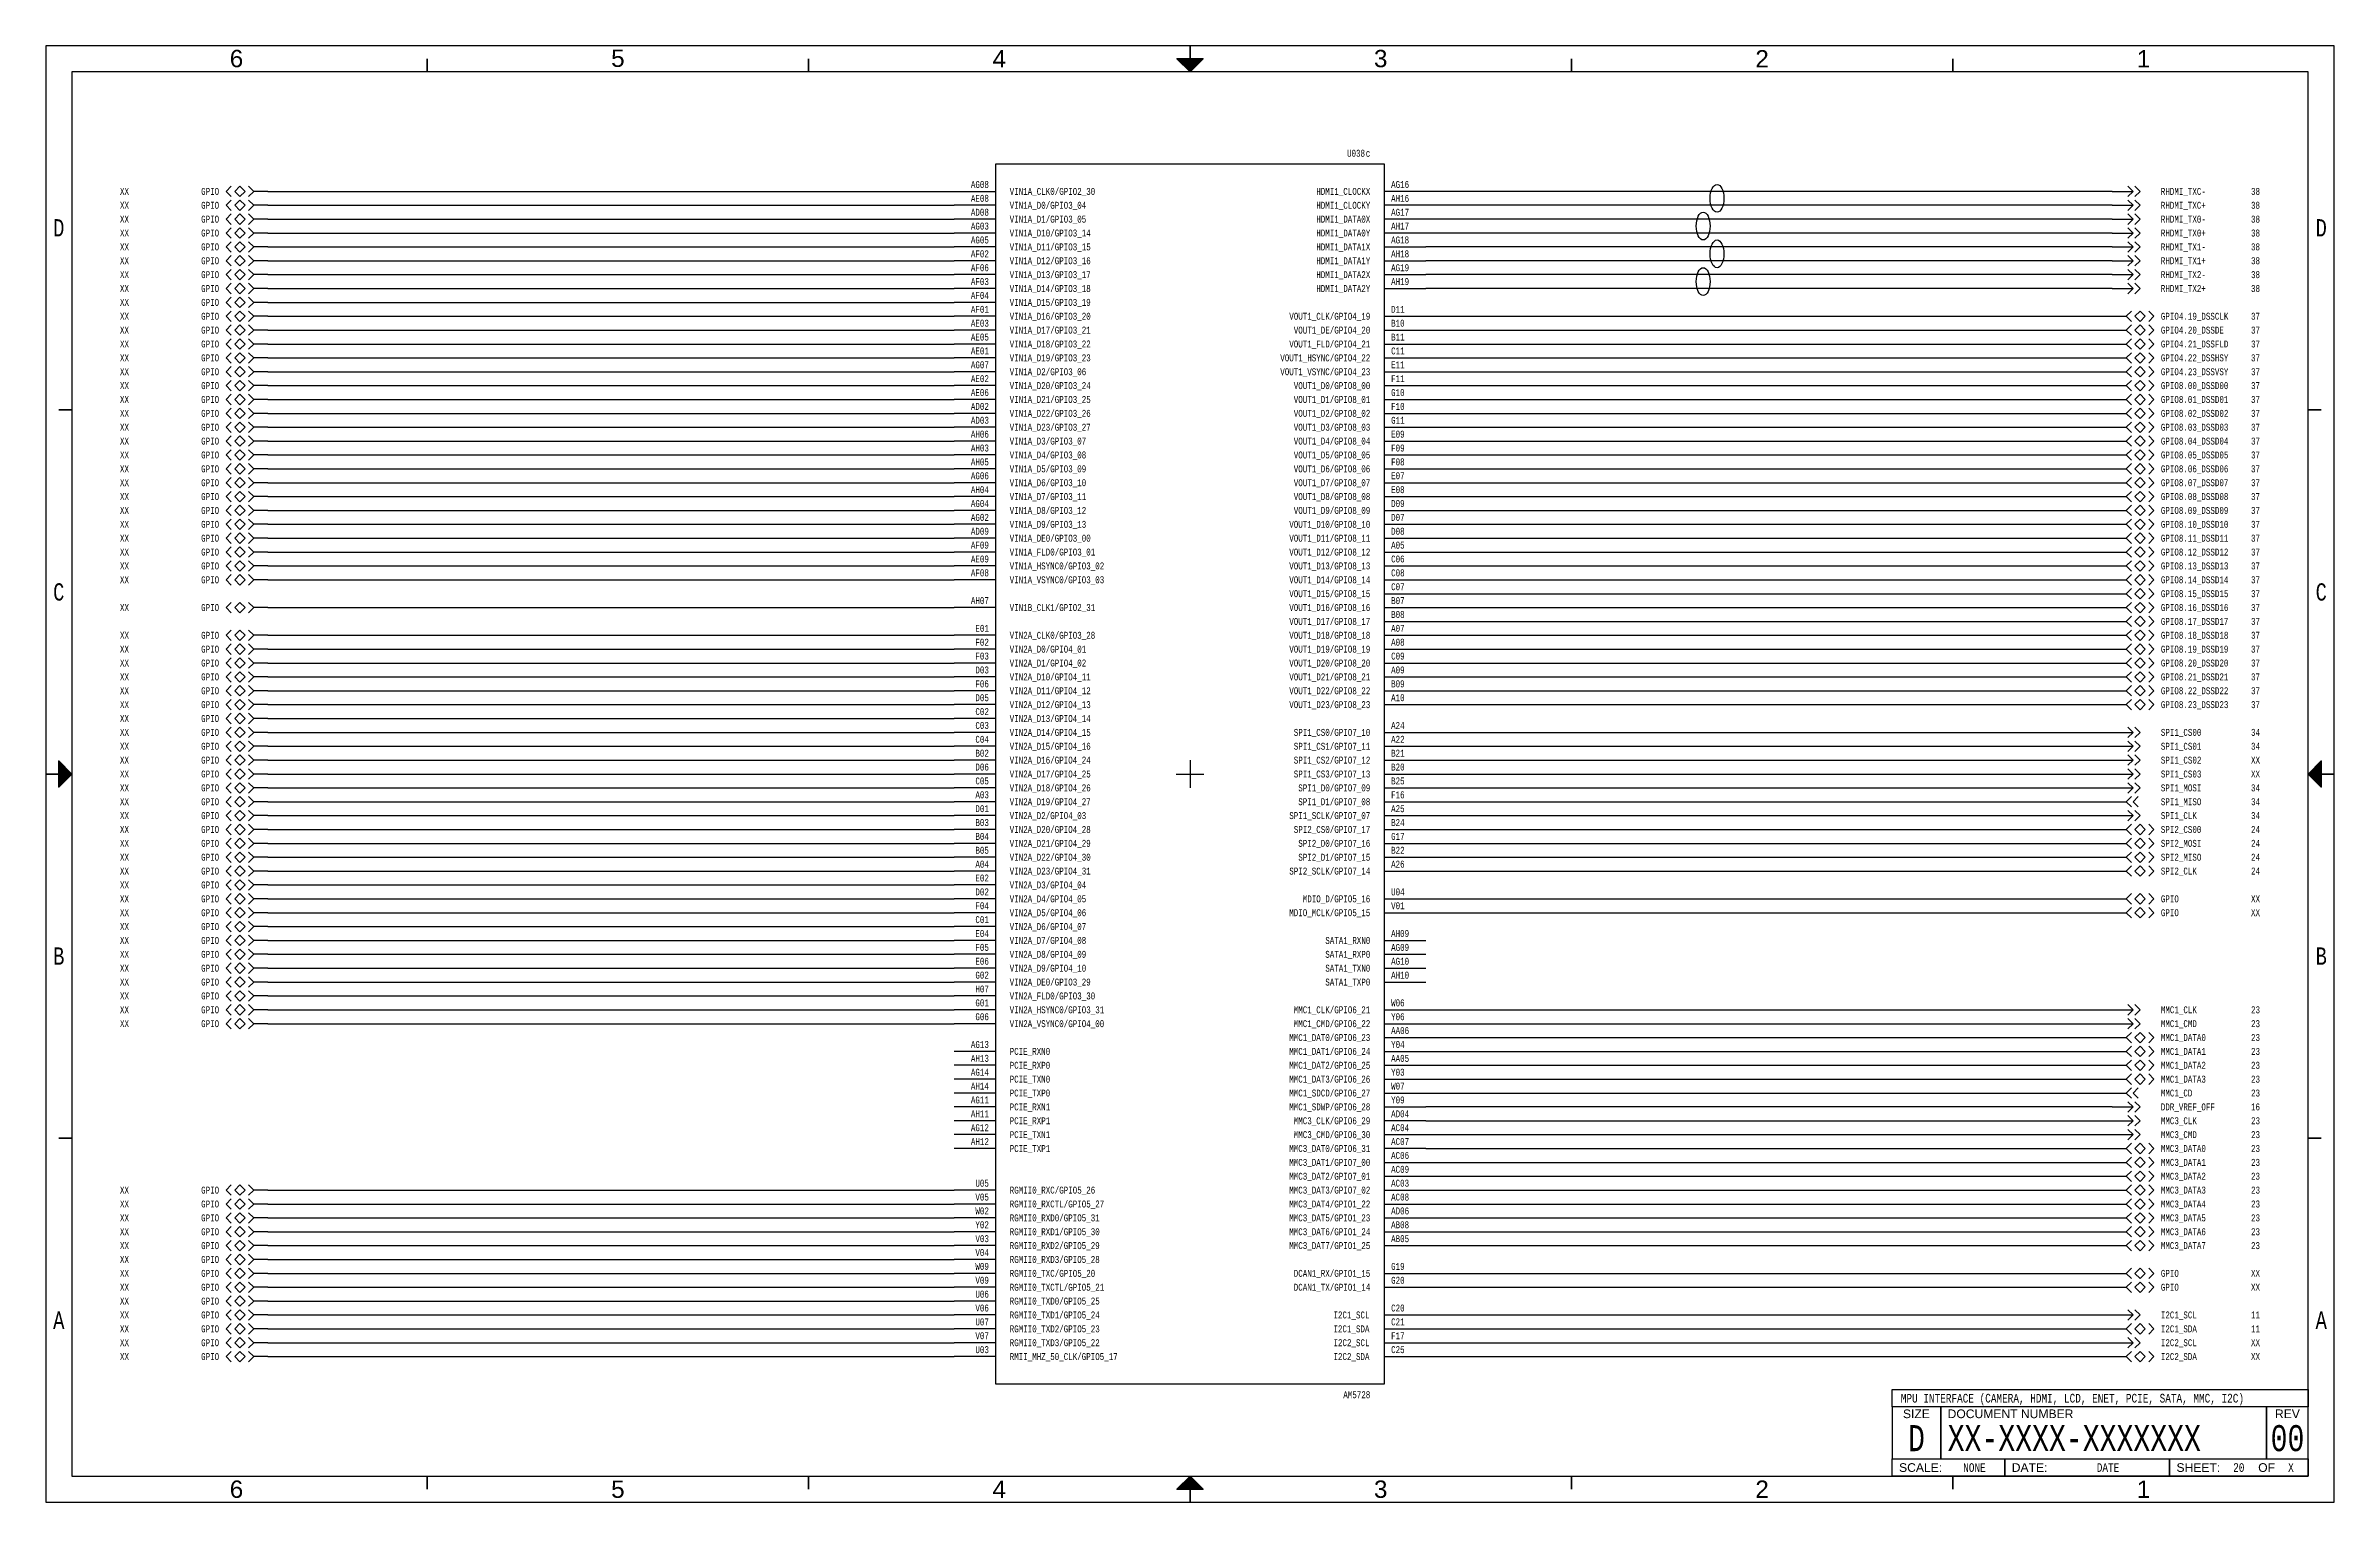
# Paper-space layout '20' of a CAD drawing. Header units: inches. Extents: x 0.2 to 16.8, y 0.2 to 10.8.
import ezdxf
from ezdxf.enums import TextEntityAlignment as Align

# ---------------------------------------------------------------- set-up
doc = ezdxf.new("R2010")
doc.units = ezdxf.units.IN
doc.header["$MEASUREMENT"] = 0
for name, color, linetype in [('BORDER', 13, 'Continuous'), ('COMPONENT', 14, 'Continuous'), ('SIGNAL', 84, 'Continuous'), ('TEXT', 252, 'Continuous')]:
    doc.layers.add(name, color=color, linetype=linetype)
doc.styles.add('Monotxt_75', font='monotxt.shx', dxfattribs={"width": 0.75})
doc.styles.get("Standard").update_dxf_attribs({"font": 'arial.ttf'})

psp = doc.layouts.new('20')

# ---------------------------------------------------------------- texts
at = {"layer": 'TEXT', "style": 'Monotxt_75', "width": 0.75}
for s, p in [('XX', (0.85, 9.7)), ('XX', (0.85, 9.6)), ('GPIO', (1.5, 9.7)), ('GPIO', (1.5, 9.6)), ('XX', (0.85, 9.5)), ('XX', (0.85, 9.4)), ('GPIO', (1.5, 9.5)), ('GPIO', (1.5, 9.4)), ('XX', (0.85, 9.3)), ('GPIO', (1.5, 9.3)), ('XX', (0.85, 9.2)), ('XX', (0.85, 9.1)), ('GPIO', (1.5, 9.2)), ('GPIO', (1.5, 9.1)), ('XX', (0.85, 9)), ('XX', (0.85, 8.9)), ('GPIO', (1.5, 9)), ('GPIO', (1.5, 8.9)), ('XX', (0.85, 8.8)), ('GPIO', (1.5, 8.8)), ('XX', (0.85, 8.7)), ('XX', (0.85, 8.6)), ('GPIO', (1.5, 8.7)), ('GPIO', (1.5, 8.6)), ('XX', (0.85, 8.5)), ('XX', (0.85, 8.4)), ('GPIO', (1.5, 8.5)), ('GPIO', (1.5, 8.4)), ('XX', (0.85, 8.3)), ('GPIO', (1.5, 8.3)), ('XX', (0.85, 8.2)), ('XX', (0.85, 8.1)), ('GPIO', (1.5, 8.2)), ('GPIO', (1.5, 8.1)), ('XX', (0.85, 8)), ('XX', (0.85, 7.9)), ('GPIO', (1.5, 8)), ('GPIO', (1.5, 7.9)), ('XX', (0.85, 7.8)), ('GPIO', (1.5, 7.8)), ('XX', (0.85, 7.7)), ('XX', (0.85, 7.6)), ('GPIO', (1.5, 7.7)), ('GPIO', (1.5, 7.6)), ('XX', (0.85, 7.5)), ('XX', (0.85, 7.4)), ('GPIO', (1.5, 7.5)), ('GPIO', (1.5, 7.4)), ('XX', (0.85, 7.3)), ('GPIO', (1.5, 7.3)), ('XX', (0.85, 7.2)), ('XX', (0.85, 7.1)), ('GPIO', (1.5, 7.2)), ('GPIO', (1.5, 7.1)), ('XX', (0.85, 7)), ('GPIO', (1.5, 7)), ('XX', (0.85, 6.9)), ('GPIO', (1.5, 6.9)), ('XX', (0.85, 6.7)), ('GPIO', (1.5, 6.7)), ('XX', (0.85, 6.5)), ('GPIO', (1.5, 6.5)), ('XX', (0.85, 6.4)), ('XX', (0.85, 6.3)), ('GPIO', (1.5, 6.4)), ('GPIO', (1.5, 6.3)), ('XX', (0.85, 6.2)), ('XX', (0.85, 6.1)), ('GPIO', (1.5, 6.2)), ('GPIO', (1.5, 6.1)), ('XX', (0.85, 6)), ('GPIO', (1.5, 6)), ('XX', (0.85, 5.9)), ('XX', (0.85, 5.8)), ('GPIO', (1.5, 5.9)), ('GPIO', (1.5, 5.8)), ('XX', (0.85, 5.7)), ('XX', (0.85, 5.6)), ('GPIO', (1.5, 5.7)), ('GPIO', (1.5, 5.6)), ('XX', (0.85, 5.5)), ('GPIO', (1.5, 5.5)), ('XX', (0.85, 5.4)), ('XX', (0.85, 5.3)), ('GPIO', (1.5, 5.4)), ('GPIO', (1.5, 5.3)), ('XX', (0.85, 5.2)), ('XX', (0.85, 5.1)), ('GPIO', (1.5, 5.2)), ('GPIO', (1.5, 5.1)), ('XX', (0.85, 5)), ('GPIO', (1.5, 5)), ('XX', (0.85, 4.9)), ('XX', (0.85, 4.8)), ('GPIO', (1.5, 4.9)), ('GPIO', (1.5, 4.8)), ('XX', (0.85, 4.7)), ('XX', (0.85, 4.6)), ('GPIO', (1.5, 4.7)), ('GPIO', (1.5, 4.6)), ('XX', (0.85, 4.5)), ('GPIO', (1.5, 4.5)), ('XX', (0.85, 4.4)), ('XX', (0.85, 4.3)), ('GPIO', (1.5, 4.4)), ('GPIO', (1.5, 4.3)), ('XX', (0.85, 4.2)), ('GPIO', (1.5, 4.2)), ('GPIO', (1.5, 4.1)), ('XX', (0.85, 4.1)), ('XX', (0.85, 4)), ('GPIO', (1.5, 4)), ('XX', (0.85, 3.9)), ('XX', (0.85, 3.8)), ('GPIO', (1.5, 3.9)), ('GPIO', (1.5, 3.8)), ('XX', (0.85, 3.7)), ('GPIO', (1.5, 3.7)), ('XX', (0.85, 2.5)), ('GPIO', (1.5, 2.5)), ('XX', (0.85, 2.4)), ('XX', (0.85, 2.3)), ('GPIO', (1.5, 2.4)), ('GPIO', (1.5, 2.3)), ('XX', (0.85, 2.2)), ('GPIO', (1.5, 2.2)), ('XX', (0.85, 2.1)), ('XX', (0.85, 2)), ('GPIO', (1.5, 2.1)), ('GPIO', (1.5, 2)), ('XX', (0.85, 1.9)), ('XX', (0.85, 1.8)), ('GPIO', (1.5, 1.9)), ('GPIO', (1.5, 1.8)), ('XX', (0.85, 1.7)), ('GPIO', (1.5, 1.7)), ('XX', (0.85, 1.6)), ('XX', (0.85, 1.5)), ('GPIO', (1.5, 1.6)), ('GPIO', (1.5, 1.5)), ('XX', (0.85, 1.4)), ('XX', (0.85, 1.3)), ('GPIO', (1.5, 1.4)), ('GPIO', (1.5, 1.3))]:
    psp.add_text(s, height=0.05, dxfattribs=at).set_placement(p, align=Align.MIDDLE_RIGHT)
for s, p in [('RHDMI_TXC-', (15.5, 9.7)), ('RHDMI_TXC+', (15.5, 9.6)), ('38', (16.15, 9.7)), ('38', (16.15, 9.6)), ('RHDMI_TX0-', (15.5, 9.5)), ('RHDMI_TX0+', (15.5, 9.4)), ('38', (16.15, 9.5)), ('38', (16.15, 9.4)), ('RHDMI_TX1-', (15.5, 9.3)), ('38', (16.15, 9.3)), ('RHDMI_TX1+', (15.5, 9.2)), ('RHDMI_TX2-', (15.5, 9.1)), ('38', (16.15, 9.2)), ('38', (16.15, 9.1)), ('RHDMI_TX2+', (15.5, 9)), ('38', (16.15, 9)), ('GPIO4.19_DSSCLK', (15.5, 8.8)), ('37', (16.15, 8.8)), ('GPIO4.20_DSSDE', (15.5, 8.7)), ('GPIO4.21_DSSFLD', (15.5, 8.6)), ('37', (16.15, 8.7)), ('37', (16.15, 8.6)), ('GPIO4.22_DSSHSY', (15.5, 8.5)), ('GPIO4.23_DSSVSY', (15.5, 8.4)), ('37', (16.15, 8.5)), ('37', (16.15, 8.4)), ('GPIO8.00_DSSD00', (15.5, 8.3)), ('37', (16.15, 8.3)), ('GPIO8.01_DSSD01', (15.5, 8.2)), ('GPIO8.02_DSSD02', (15.5, 8.1)), ('37', (16.15, 8.2)), ('37', (16.15, 8.1)), ('GPIO8.03_DSSD03', (15.5, 8)), ('GPIO8.04_DSSD04', (15.5, 7.9)), ('37', (16.15, 8)), ('37', (16.15, 7.9)), ('GPIO8.05_DSSD05', (15.5, 7.8)), ('37', (16.15, 7.8)), ('GPIO8.06_DSSD06', (15.5, 7.7)), ('GPIO8.07_DSSD07', (15.5, 7.6)), ('37', (16.15, 7.7)), ('37', (16.15, 7.6)), ('GPIO8.08_DSSD08', (15.5, 7.5)), ('GPIO8.09_DSSD09', (15.5, 7.4)), ('37', (16.15, 7.5)), ('37', (16.15, 7.4)), ('GPIO8.10_DSSD10', (15.5, 7.3)), ('37', (16.15, 7.3)), ('GPIO8.11_DSSD11', (15.5, 7.2)), ('GPIO8.12_DSSD12', (15.5, 7.1)), ('37', (16.15, 7.2)), ('37', (16.15, 7.1)), ('GPIO8.13_DSSD13', (15.5, 7)), ('37', (16.15, 7)), ('GPIO8.14_DSSD14', (15.5, 6.9)), ('GPIO8.15_DSSD15', (15.5, 6.8)), ('37', (16.15, 6.9)), ('37', (16.15, 6.8)), ('GPIO8.16_DSSD16', (15.5, 6.7)), ('GPIO8.17_DSSD17', (15.5, 6.6)), ('37', (16.15, 6.7)), ('37', (16.15, 6.6)), ('GPIO8.18_DSSD18', (15.5, 6.5)), ('37', (16.15, 6.5)), ('GPIO8.19_DSSD19', (15.5, 6.4)), ('GPIO8.20_DSSD20', (15.5, 6.3)), ('37', (16.15, 6.4)), ('37', (16.15, 6.3)), ('GPIO8.21_DSSD21', (15.5, 6.2)), ('GPIO8.22_DSSD22', (15.5, 6.1)), ('37', (16.15, 6.2)), ('37', (16.15, 6.1)), ('GPIO8.23_DSSD23', (15.5, 6)), ('37', (16.15, 6)), ('SPI1_CS00', (15.5, 5.8)), ('34', (16.15, 5.8)), ('SPI1_CS01', (15.5, 5.7)), ('SPI1_CS02', (15.5, 5.6)), ('XX', (16.15, 5.6)), ('34', (16.15, 5.7)), ('SPI1_CS03', (15.5, 5.5)), ('XX', (16.15, 5.5)), ('SPI1_MOSI', (15.5, 5.4)), ('SPI1_MISO', (15.5, 5.3)), ('34', (16.15, 5.4)), ('34', (16.15, 5.3)), ('SPI1_CLK', (15.5, 5.2)), ('SPI2_CS00', (15.5, 5.1)), ('34', (16.15, 5.2)), ('24', (16.15, 5.1)), ('SPI2_MOSI', (15.5, 5)), ('24', (16.15, 5)), ('SPI2_MISO', (15.5, 4.9)), ('SPI2_CLK', (15.5, 4.8)), ('24', (16.15, 4.9)), ('24', (16.15, 4.8)), ('GPIO', (15.5, 4.6)), ('XX', (16.15, 4.6)), ('GPIO', (15.5, 4.5)), ('XX', (16.15, 4.5)), ('MMC1_CLK', (15.5, 3.8)), ('23', (16.15, 3.8)), ('MMC1_CMD', (15.5, 3.7)), ('23', (16.15, 3.7)), ('MMC1_DATA0', (15.5, 3.6)), ('MMC1_DATA1', (15.5, 3.5)), ('23', (16.15, 3.6)), ('23', (16.15, 3.5)), ('MMC1_DATA2', (15.5, 3.4)), ('MMC1_DATA3', (15.5, 3.3)), ('23', (16.15, 3.4)), ('23', (16.15, 3.3)), ('MMC1_CD', (15.5, 3.2)), ('23', (16.15, 3.2)), ('MMC3_CLK', (15.5, 3)), ('DDR_VREF_OFF', (15.5, 3.1)), ('16', (16.15, 3.1)), ('23', (16.15, 3)), ('MMC3_CMD', (15.5, 2.9)), ('MMC3_DATA0', (15.5, 2.8)), ('23', (16.15, 2.9)), ('23', (16.15, 2.8)), ('MMC3_DATA1', (15.5, 2.7)), ('23', (16.15, 2.7)), ('MMC3_DATA2', (15.5, 2.6)), ('MMC3_DATA3', (15.5, 2.5)), ('23', (16.15, 2.6)), ('23', (16.15, 2.5)), ('MMC3_DATA4', (15.5, 2.4)), ('MMC3_DATA5', (15.5, 2.3)), ('23', (16.15, 2.4)), ('23', (16.15, 2.3)), ('MMC3_DATA6', (15.5, 2.2)), ('23', (16.15, 2.2)), ('MMC3_DATA7', (15.5, 2.1)), ('23', (16.15, 2.1)), ('GPIO', (15.5, 1.9)), ('GPIO', (15.5, 1.8)), ('XX', (16.15, 1.9)), ('XX', (16.15, 1.8)), ('I2C1_SCL', (15.5, 1.6)), ('I2C1_SDA', (15.5, 1.5)), ('11', (16.15, 1.6)), ('11', (16.15, 1.5)), ('I2C2_SCL', (15.5, 1.4)), ('I2C2_SDA', (15.5, 1.3)), ('XX', (16.15, 1.4)), ('XX', (16.15, 1.3))]:
    psp.add_text(s, height=0.05, dxfattribs=at).set_placement(p, align=Align.MIDDLE_LEFT)

# ---------------------------------------------------------------- blocks, each defined once
blk = doc.blocks.new('ANSI B Frame')
at = {"layer": 'BORDER', "lineweight": 35}
h = blk.add_hatch(color=256, dxfattribs=at)
h.dxf.hatch_style = 1
h.paths.add_polyline_path([(8.59375, 10.65625), (8.5, 10.65625), (8.5, 10.5625)])
h.paths.add_polyline_path([(8.5, 10.5625), (8.5, 10.65625), (8.40625, 10.65625)])
h = blk.add_hatch(color=256, dxfattribs=at)
h.dxf.hatch_style = 1
h.paths.add_polyline_path([(0.34375, 5.59375), (0.34375, 5.5), (0.4375, 5.5)])
h.paths.add_polyline_path([(0.4375, 5.5), (0.34375, 5.5), (0.34375, 5.40625)])
h = blk.add_hatch(color=256, dxfattribs=at)
h.dxf.hatch_style = 1
h.paths.add_polyline_path([(16.65625, 5.59375), (16.65625, 5.5), (16.5625, 5.5)])
h.paths.add_polyline_path([(16.5625, 5.5), (16.65625, 5.5), (16.65625, 5.40625)])
h = blk.add_hatch(color=256, dxfattribs=at)
h.dxf.hatch_style = 1
h.paths.add_polyline_path([(8.59375, 0.34375), (8.5, 0.34375), (8.5, 0.4375)])
h.paths.add_polyline_path([(8.5, 0.4375), (8.5, 0.34375), (8.40625, 0.34375)])
at = {"layer": 'BORDER'}
for points in [[(0.25, 0.25), (16.75, 0.25), (16.75, 10.75), (0.25, 10.75)], [(0.4375, 0.4375), (16.5625, 0.4375), (16.5625, 10.5625), (0.4375, 10.5625)], [(13.5625, 1.0625), (16.5625, 1.0625), (16.5625, 0.9375), (13.5625, 0.9375)], [(13.5625, 0.9375), (13.5625, 0.5625), (13.9125, 0.5625), (13.9125, 0.9375), (13.9125, 0.5625), (16.2625, 0.5625), (16.2625, 0.9375), (16.2625, 0.5625), (16.5625, 0.5625), (16.5625, 0.9375)], [(16.5625, 0.4375), (15.5625, 0.4375), (15.5625, 0.5625), (15.5625, 0.4375), (14.375, 0.4375), (14.375, 0.5625), (14.375, 0.4375), (13.5625, 0.4375), (13.5625, 0.5625), (16.5625, 0.5625)]]:
    blk.add_lwpolyline(points, close=True, dxfattribs=at)
at = {"layer": 'BORDER', "lineweight": 35}
for points in [[(8.5, 10.5625), (8.5, 10.75)], [(3, 10.65625), (3, 10.5625)], [(5.75, 10.65625), (5.75, 10.5625)], [(11.25, 10.65625), (11.25, 10.5625)], [(14, 10.65625), (14, 10.5625)], [(0.34375, 8.125), (0.4375, 8.125)], [(16.65625, 8.125), (16.5625, 8.125)], [(0.4375, 5.5), (0.25, 5.5)], [(16.5625, 5.5), (16.75, 5.5)], [(0.34375, 2.875), (0.4375, 2.875)], [(16.65625, 2.875), (16.5625, 2.875)], [(3, 0.34375), (3, 0.4375)], [(5.75, 0.34375), (5.75, 0.4375)], [(8.5, 0.4375), (8.5, 0.25)], [(11.25, 0.34375), (11.25, 0.4375)], [(14, 0.34375), (14, 0.4375)]]:
    blk.add_lwpolyline(points, dxfattribs=at)
for points in [[(8.5, 10.5625), (8.59375, 10.65625), (8.40625, 10.65625)], [(0.4375, 5.5), (0.34375, 5.59375), (0.34375, 5.40625)], [(16.5625, 5.5), (16.65625, 5.59375), (16.65625, 5.40625)], [(8.5, 0.4375), (8.59375, 0.34375), (8.40625, 0.34375)]]:
    blk.add_lwpolyline(points, close=True, dxfattribs=at)
at = {"layer": 'BORDER', "style": 'Monotxt_75', "width": 0.75}
for s, p in [('D', (0.34375, 9.4375)), ('D', (16.65625, 9.4375)), ('C', (0.34375, 6.8125)), ('C', (16.65625, 6.8125)), ('B', (0.34375, 4.1875)), ('B', (16.65625, 4.1875)), ('A', (0.34375, 1.5625)), ('A', (16.65625, 1.5625))]:
    blk.add_text(s, height=0.125, dxfattribs=at).set_placement(p, align=Align.MIDDLE_CENTER)
at = {"layer": 'BORDER'}
for s, p in [('SIZE', (13.7375, 0.8875)), ('REV', (16.4125, 0.8875)), ('OF', (16.2625, 0.5))]:
    blk.add_text(s, height=0.0625, dxfattribs=at).set_placement(p, align=Align.MIDDLE_CENTER)
for s, p in [('DOCUMENT NUMBER', (13.9625, 0.8875)), ('SCALE:', (13.6125, 0.5)), ('DATE:', (14.425, 0.5)), ('SHEET:', (15.6125, 0.5))]:
    blk.add_text(s, height=0.0625, dxfattribs=at).set_placement(p, align=Align.MIDDLE_LEFT)
at = {"layer": 'BORDER', "flags": 8}
for tag, p in [('ZN6', (1.625, 10.65787)), ('ZN5', (4.375, 10.66009)), ('ZN4', (7.125, 10.65625)), ('ZN3', (9.875, 10.65796)), ('ZN2', (12.625, 10.65574)), ('ZN1', (15.375, 10.65574)), ('ZN6', (1.625, 0.34375)), ('ZN5', (4.375, 0.34375)), ('ZN4', (7.125, 0.34375)), ('ZN3', (9.875, 0.34375)), ('ZN2', (12.625, 0.34375)), ('ZN1', (15.375, 0.34375))]:
    blk.add_attdef(tag, text='', height=0.125, dxfattribs=at).set_placement(p, align=Align.MIDDLE_CENTER)
at = {"layer": 'TEXT', "style": 'Monotxt_75', "width": 0.75, "flags": 8}
for tag, height, p in [('DESRP', 0.0625, (13.625, 1)), ('DWG_NO', 0.1875, (13.9625, 0.7125))]:
    blk.add_attdef(tag, text='', height=height, dxfattribs=at).set_placement(p, align=Align.MIDDLE_LEFT)
for tag, height, p in [('SHTSZ', 0.1875, (13.7375, 0.7125)), ('REV', 0.1875, (16.4125, 0.7125)), ('SCALE', 0.0625, (14.15625, 0.5)), ('REVDATE', 0.0625, (15.11875, 0.5)), ('CURRSHT', 0.0625, (16.0625, 0.5)), ('LASTSHT', 0.0625, (16.4375, 0.5))]:
    blk.add_attdef(tag, text='', height=height, dxfattribs=at).set_placement(p, align=Align.MIDDLE_CENTER)
blk = doc.blocks.new('AM5728_C')
blk.add_lwpolyline([(-1.4, 4.4), (1.4, 4.4), (1.4, -4.4), (-1.4, -4.4)], close=True)
for points in [[(-1.7, 4.2), (-1.4, 4.2)], [(1.7, 4.2), (1.4, 4.2)], [(-1.4, 4.1), (-1.7, 4.1)], [(-1.4, 4), (-1.7, 4)], [(1.7, 4.1), (1.4, 4.1)], [(1.7, 4), (1.4, 4)], [(-1.4, 3.9), (-1.7, 3.9)], [(-1.4, 3.8), (-1.7, 3.8)], [(1.7, 3.9), (1.4, 3.9)], [(1.4, 3.8), (1.7, 3.8)], [(-1.4, 3.7), (-1.7, 3.7)], [(1.4, 3.7), (1.7, 3.7)], [(-1.4, 3.6), (-1.7, 3.6)], [(-1.4, 3.5), (-1.7, 3.5)], [(1.4, 3.6), (1.7, 3.6)], [(1.4, 3.5), (1.7, 3.5)], [(-1.4, 3.4), (-1.7, 3.4)], [(-1.4, 3.3), (-1.7, 3.3)], [(-1.4, 3.2), (-1.7, 3.2)], [(1.4, 3.3), (1.7, 3.3)], [(1.4, 3.2), (1.7, 3.2)], [(-1.4, 3.1), (-1.7, 3.1)], [(-1.4, 3), (-1.7, 3)], [(1.4, 3.1), (1.7, 3.1)], [(1.4, 3), (1.7, 3)], [(-1.4, 2.9), (-1.7, 2.9)], [(1.4, 2.9), (1.7, 2.9)], [(-1.4, 2.8), (-1.7, 2.8)], [(-1.4, 2.7), (-1.7, 2.7)], [(1.4, 2.8), (1.7, 2.8)], [(1.4, 2.7), (1.7, 2.7)], [(-1.4, 2.6), (-1.7, 2.6)], [(-1.4, 2.5), (-1.7, 2.5)], [(1.4, 2.6), (1.7, 2.6)], [(1.4, 2.5), (1.7, 2.5)], [(-1.4, 2.4), (-1.7, 2.4)], [(1.4, 2.4), (1.7, 2.4)], [(-1.4, 2.3), (-1.7, 2.3)], [(-1.4, 2.2), (-1.7, 2.2)], [(1.4, 2.3), (1.7, 2.3)], [(1.4, 2.2), (1.7, 2.2)], [(-1.4, 2.1), (-1.7, 2.1)], [(-1.4, 2), (-1.7, 2)], [(1.4, 2.1), (1.7, 2.1)], [(1.4, 2), (1.7, 2)], [(-1.4, 1.9), (-1.7, 1.9)], [(1.4, 1.9), (1.7, 1.9)], [(-1.4, 1.8), (-1.7, 1.8)], [(-1.4, 1.7), (-1.7, 1.7)], [(1.4, 1.8), (1.7, 1.8)], [(1.4, 1.7), (1.7, 1.7)], [(-1.4, 1.6), (-1.7, 1.6)], [(-1.4, 1.5), (-1.7, 1.5)], [(1.4, 1.6), (1.7, 1.6)], [(1.4, 1.5), (1.7, 1.5)], [(-1.4, 1.4), (-1.7, 1.4)], [(1.4, 1.4), (1.7, 1.4)], [(-1.4, 1.2), (-1.7, 1.2)], [(1.4, 1.3), (1.7, 1.3)], [(1.4, 1.2), (1.7, 1.2)], [(-1.4, 1), (-1.7, 1)], [(1.4, 1.1), (1.7, 1.1)], [(1.4, 1), (1.7, 1)], [(-1.4, 0.9), (-1.7, 0.9)], [(1.4, 0.9), (1.7, 0.9)], [(-1.4, 0.8), (-1.7, 0.8)], [(-1.4, 0.7), (-1.7, 0.7)], [(1.4, 0.8), (1.7, 0.8)], [(1.4, 0.7), (1.7, 0.7)], [(-1.4, 0.6), (-1.7, 0.6)], [(-1.4, 0.5), (-1.7, 0.5)], [(1.4, 0.6), (1.7, 0.6)], [(1.4, 0.5), (1.7, 0.5)], [(-1.4, 0.4), (-1.7, 0.4)], [(-1.4, 0.3), (-1.7, 0.3)], [(-1.4, 0.2), (-1.7, 0.2)], [(1.4, 0.3), (1.7, 0.3)], [(1.4, 0.2), (1.7, 0.2)], [(-1.4, 0.1), (-1.7, 0.1)], [(1.4, 0.1), (1.7, 0.1)], [(-1.4, 0), (-1.7, 0)], [(-1.4, -0.1), (-1.7, -0.1)], [(1.4, 0), (1.7, 0)], [(1.4, -0.1), (1.7, -0.1)], [(-1.4, -0.2), (-1.7, -0.2)], [(-1.4, -0.3), (-1.7, -0.3)], [(1.4, -0.2), (1.7, -0.2)], [(1.4, -0.3), (1.7, -0.3)], [(-1.4, -0.4), (-1.7, -0.4)], [(1.4, -0.4), (1.7, -0.4)], [(-1.4, -0.5), (-1.7, -0.5)], [(-1.4, -0.6), (-1.7, -0.6)], [(1.4, -0.5), (1.7, -0.5)], [(1.4, -0.6), (1.7, -0.6)], [(-1.4, -0.7), (-1.7, -0.7)], [(-1.4, -0.8), (-1.7, -0.8)], [(1.4, -0.7), (1.7, -0.7)], [(-1.4, -0.9), (-1.7, -0.9)], [(1.4, -0.9), (1.7, -0.9)], [(-1.4, -1), (-1.7, -1)], [(-1.4, -1.1), (-1.7, -1.1)], [(1.4, -1), (1.7, -1)], [(-1.4, -1.2), (-1.7, -1.2)], [(-1.4, -1.3), (-1.7, -1.3)], [(1.4, -1.2), (1.7, -1.2)], [(1.4, -1.3), (1.7, -1.3)], [(-1.4, -1.4), (-1.7, -1.4)], [(1.4, -1.4), (1.7, -1.4)], [(-1.4, -1.5), (-1.7, -1.5)], [(-1.4, -1.6), (-1.7, -1.6)], [(1.4, -1.5), (1.7, -1.5)], [(-1.4, -1.7), (-1.7, -1.7)], [(-1.4, -1.8), (-1.7, -1.8)], [(1.4, -1.7), (1.7, -1.7)], [(1.4, -1.8), (1.7, -1.8)], [(1.4, -1.9), (1.7, -1.9)], [(-1.4, -2), (-1.7, -2)], [(-1.4, -2.1), (-1.7, -2.1)], [(1.4, -2), (1.7, -2)], [(1.4, -2.1), (1.7, -2.1)], [(-1.4, -2.2), (-1.7, -2.2)], [(-1.4, -2.3), (-1.7, -2.3)], [(1.4, -2.2), (1.7, -2.2)], [(1.4, -2.3), (1.7, -2.3)], [(-1.4, -2.4), (-1.7, -2.4)], [(1.4, -2.4), (1.7, -2.4)], [(-1.4, -2.5), (-1.7, -2.5)], [(-1.4, -2.6), (-1.7, -2.6)], [(1.7, -2.5), (1.4, -2.5)], [(1.4, -2.6), (1.7, -2.6)], [(-1.4, -2.7), (-1.7, -2.7)], [(1.7, -2.7), (1.4, -2.7)], [(1.4, -2.8), (1.7, -2.8)], [(1.4, -2.9), (1.7, -2.9)], [(-1.4, -3), (-1.7, -3)], [(-1.4, -3.1), (-1.7, -3.1)], [(1.4, -3), (1.7, -3)], [(1.4, -3.1), (1.7, -3.1)], [(-1.4, -3.2), (-1.7, -3.2)], [(1.4, -3.2), (1.7, -3.2)], [(-1.4, -3.3), (-1.7, -3.3)], [(-1.4, -3.4), (-1.7, -3.4)], [(1.4, -3.3), (1.7, -3.3)], [(1.4, -3.4), (1.7, -3.4)], [(-1.4, -3.5), (-1.7, -3.5)], [(-1.4, -3.6), (-1.7, -3.6)], [(1.4, -3.6), (1.7, -3.6)], [(-1.4, -3.7), (-1.7, -3.7)], [(1.4, -3.7), (1.7, -3.7)], [(-1.4, -3.8), (-1.7, -3.8)], [(-1.4, -3.9), (-1.7, -3.9)], [(1.4, -3.9), (1.7, -3.9)], [(-1.4, -4), (-1.7, -4)], [(-1.4, -4.1), (-1.7, -4.1)], [(1.4, -4), (1.7, -4)], [(1.4, -4.1), (1.7, -4.1)], [(-1.4, -4.2), (-1.7, -4.2)], [(1.4, -4.2), (1.7, -4.2)]]:
    blk.add_lwpolyline(points)
at = {"color": 7}
for points in [[(0, 0.1), (0, 0), (0.1, 0)], [(-0.1, 0), (0, 0), (0, -0.1)]]:
    blk.add_lwpolyline(points, dxfattribs=at)
at = {"layer": 'TEXT', "style": 'Monotxt_75', "width": 0.75}
for s, p in [('c', (1.3, 4.45)), ('AG08', (-1.45, 4.225)), ('AE08', (-1.45, 4.125)), ('AD08', (-1.45, 4.025)), ('AG03', (-1.45, 3.925)), ('AG05', (-1.45, 3.825)), ('AF02', (-1.45, 3.725)), ('AF06', (-1.45, 3.625)), ('AF03', (-1.45, 3.525)), ('AF04', (-1.45, 3.425)), ('AF01', (-1.45, 3.325)), ('AE03', (-1.45, 3.225)), ('AE05', (-1.45, 3.125)), ('AE01', (-1.45, 3.025)), ('AG07', (-1.45, 2.925)), ('AE02', (-1.45, 2.825)), ('AE06', (-1.45, 2.725)), ('AD02', (-1.45, 2.625)), ('AD03', (-1.45, 2.525)), ('AH06', (-1.45, 2.425)), ('AH03', (-1.45, 2.325)), ('AH05', (-1.45, 2.225)), ('AG06', (-1.45, 2.125)), ('AH04', (-1.45, 2.025)), ('AG04', (-1.45, 1.925)), ('AG02', (-1.45, 1.825)), ('AD09', (-1.45, 1.725)), ('AF09', (-1.45, 1.625)), ('AE09', (-1.45, 1.525)), ('AF08', (-1.45, 1.425)), ('AH07', (-1.45, 1.225)), ('E01', (-1.45, 1.025)), ('F02', (-1.45, 0.925)), ('F03', (-1.45, 0.825)), ('D03', (-1.45, 0.725)), ('F06', (-1.45, 0.625)), ('D05', (-1.45, 0.525)), ('C02', (-1.45, 0.425)), ('C03', (-1.45, 0.325)), ('C04', (-1.45, 0.225)), ('B02', (-1.45, 0.125)), ('D06', (-1.45, 0.025)), ('A03', (-1.45, -0.175)), ('C05', (-1.45, -0.075)), ('D01', (-1.45, -0.275)), ('B03', (-1.45, -0.375)), ('B04', (-1.45, -0.475)), ('A04', (-1.45, -0.675)), ('B05', (-1.45, -0.575)), ('E02', (-1.45, -0.775)), ('D02', (-1.45, -0.875)), ('F04', (-1.45, -0.975)), ('C01', (-1.45, -1.075)), ('E04', (-1.45, -1.175)), ('F05', (-1.45, -1.275)), ('G02', (-1.45, -1.475)), ('E06', (-1.45, -1.375)), ('G01', (-1.45, -1.675)), ('H07', (-1.45, -1.575)), ('G06', (-1.45, -1.775)), ('AG13', (-1.45, -1.975)), ('AH13', (-1.45, -2.075)), ('AG14', (-1.45, -2.175)), ('AH14', (-1.45, -2.275)), ('AG11', (-1.45, -2.375)), ('AH11', (-1.45, -2.475)), ('AG12', (-1.45, -2.575)), ('AH12', (-1.45, -2.675)), ('U05', (-1.45, -2.975)), ('V05', (-1.45, -3.075)), ('W02', (-1.45, -3.175)), ('Y02', (-1.45, -3.275)), ('V03', (-1.45, -3.375)), ('V04', (-1.45, -3.475)), ('W09', (-1.45, -3.575)), ('V09', (-1.45, -3.675)), ('U06', (-1.45, -3.775)), ('V06', (-1.45, -3.875)), ('U07', (-1.45, -3.975)), ('V07', (-1.45, -4.075)), ('U03', (-1.45, -4.175))]:
    blk.add_text(s, height=0.05, dxfattribs=at).set_placement(p, align=Align.RIGHT)
for s, p in [('VIN1A_CLK0/GPIO2_30', (-1.3, 4.2)), ('VIN1A_D0/GPIO3_04', (-1.3, 4.1)), ('VIN1A_D1/GPIO3_05', (-1.3, 4)), ('VIN1A_D10/GPIO3_14', (-1.3, 3.9)), ('VIN1A_D11/GPIO3_15', (-1.3, 3.8)), ('VIN1A_D12/GPIO3_16', (-1.3, 3.7)), ('VIN1A_D13/GPIO3_17', (-1.3, 3.6)), ('VIN1A_D14/GPIO3_18', (-1.3, 3.5)), ('VIN1A_D15/GPIO3_19', (-1.3, 3.4)), ('VIN1A_D16/GPIO3_20', (-1.3, 3.3)), ('VIN1A_D17/GPIO3_21', (-1.3, 3.2)), ('VIN1A_D18/GPIO3_22', (-1.3, 3.1)), ('VIN1A_D19/GPIO3_23', (-1.3, 3)), ('VIN1A_D2/GPIO3_06', (-1.3, 2.9)), ('VIN1A_D20/GPIO3_24', (-1.3, 2.8)), ('VIN1A_D21/GPIO3_25', (-1.3, 2.7)), ('VIN1A_D22/GPIO3_26', (-1.3, 2.6)), ('VIN1A_D23/GPIO3_27', (-1.3, 2.5)), ('VIN1A_D3/GPIO3_07', (-1.3, 2.4)), ('VIN1A_D4/GPIO3_08', (-1.3, 2.3)), ('VIN1A_D5/GPIO3_09', (-1.3, 2.2)), ('VIN1A_D6/GPIO3_10', (-1.3, 2.1)), ('VIN1A_D7/GPIO3_11', (-1.3, 2)), ('VIN1A_D8/GPIO3_12', (-1.3, 1.9)), ('VIN1A_D9/GPIO3_13', (-1.3, 1.8)), ('VIN1A_DE0/GPIO3_00', (-1.3, 1.7)), ('VIN1A_FLD0/GPIO3_01', (-1.3, 1.6)), ('VIN1A_HSYNC0/GPIO3_02', (-1.3, 1.5)), ('VIN1A_VSYNC0/GPIO3_03', (-1.3, 1.4)), ('VIN1B_CLK1/GPIO2_31', (-1.3, 1.2)), ('VIN2A_CLK0/GPIO3_28', (-1.3, 1)), ('VIN2A_D0/GPIO4_01', (-1.3, 0.9)), ('VIN2A_D1/GPIO4_02', (-1.3, 0.8)), ('VIN2A_D10/GPIO4_11', (-1.3, 0.7)), ('VIN2A_D11/GPIO4_12', (-1.3, 0.6)), ('VIN2A_D12/GPIO4_13', (-1.3, 0.5)), ('VIN2A_D13/GPIO4_14', (-1.3, 0.4)), ('VIN2A_D14/GPIO4_15', (-1.3, 0.3)), ('VIN2A_D15/GPIO4_16', (-1.3, 0.2)), ('VIN2A_D16/GPIO4_24', (-1.3, 0.1)), ('VIN2A_D17/GPIO4_25', (-1.3, 0)), ('VIN2A_D18/GPIO4_26', (-1.3, -0.1)), ('VIN2A_D19/GPIO4_27', (-1.3, -0.2)), ('VIN2A_D2/GPIO4_03', (-1.3, -0.3)), ('VIN2A_D20/GPIO4_28', (-1.3, -0.4)), ('VIN2A_D21/GPIO4_29', (-1.3, -0.5)), ('VIN2A_D22/GPIO4_30', (-1.3, -0.6)), ('VIN2A_D23/GPIO4_31', (-1.3, -0.7)), ('VIN2A_D3/GPIO4_04', (-1.3, -0.8)), ('VIN2A_D4/GPIO4_05', (-1.3, -0.9)), ('VIN2A_D5/GPIO4_06', (-1.3, -1)), ('VIN2A_D6/GPIO4_07', (-1.3, -1.1)), ('VIN2A_D7/GPIO4_08', (-1.3, -1.2)), ('VIN2A_D8/GPIO4_09', (-1.3, -1.3)), ('VIN2A_D9/GPIO4_10', (-1.3, -1.4)), ('VIN2A_DE0/GPIO3_29', (-1.3, -1.5)), ('VIN2A_FLD0/GPIO3_30', (-1.3, -1.6)), ('VIN2A_HSYNC0/GPIO3_31', (-1.3, -1.7)), ('VIN2A_VSYNC0/GPIO4_00', (-1.3, -1.8)), ('PCIE_RXN0', (-1.3, -2)), ('PCIE_RXP0', (-1.3, -2.1)), ('PCIE_TXN0', (-1.3, -2.2)), ('PCIE_TXP0', (-1.3, -2.3)), ('PCIE_RXN1', (-1.3, -2.4)), ('PCIE_RXP1', (-1.3, -2.5)), ('PCIE_TXN1', (-1.3, -2.6)), ('PCIE_TXP1', (-1.3, -2.7)), ('RGMII0_RXC/GPIO5_26', (-1.3, -3)), ('RGMII0_RXCTL/GPIO5_27', (-1.3, -3.1)), ('RGMII0_RXD0/GPIO5_31', (-1.3, -3.2)), ('RGMII0_RXD1/GPIO5_30', (-1.3, -3.3)), ('RGMII0_RXD2/GPIO5_29', (-1.3, -3.4)), ('RGMII0_RXD3/GPIO5_28', (-1.3, -3.5)), ('RGMII0_TXC/GPIO5_20', (-1.3, -3.6)), ('RGMII0_TXCTL/GPIO5_21', (-1.3, -3.7)), ('RGMII0_TXD0/GPIO5_25', (-1.3, -3.8)), ('RGMII0_TXD1/GPIO5_24', (-1.3, -3.9)), ('RGMII0_TXD2/GPIO5_23', (-1.3, -4)), ('RGMII0_TXD3/GPIO5_22', (-1.3, -4.1)), ('RMII_MHZ_50_CLK/GPIO5_17', (-1.3, -4.2))]:
    blk.add_text(s, height=0.05, dxfattribs=at).set_placement(p, align=Align.MIDDLE_LEFT)
for s, p in [('HDMI1_CLOCKX', (1.3, 4.2)), ('HDMI1_CLOCKY', (1.3, 4.1)), ('HDMI1_DATA0X', (1.3, 4)), ('HDMI1_DATA0Y', (1.3, 3.9)), ('HDMI1_DATA1X', (1.3, 3.8)), ('HDMI1_DATA1Y', (1.3, 3.7)), ('HDMI1_DATA2X', (1.3, 3.6)), ('HDMI1_DATA2Y', (1.3, 3.5)), ('VOUT1_CLK/GPIO4_19', (1.3, 3.3)), ('VOUT1_DE/GPIO4_20', (1.3, 3.2)), ('VOUT1_HSYNC/GPIO4_22', (1.3, 3)), ('VOUT1_FLD/GPIO4_21', (1.3, 3.1)), ('VOUT1_VSYNC/GPIO4_23', (1.3, 2.9)), ('VOUT1_D0/GPIO8_00', (1.3, 2.8)), ('VOUT1_D1/GPIO8_01', (1.3, 2.7)), ('VOUT1_D2/GPIO8_02', (1.3, 2.6)), ('VOUT1_D3/GPIO8_03', (1.3, 2.5)), ('VOUT1_D4/GPIO8_04', (1.3, 2.4)), ('VOUT1_D5/GPIO8_05', (1.3, 2.3)), ('VOUT1_D6/GPIO8_06', (1.3, 2.2)), ('VOUT1_D7/GPIO8_07', (1.3, 2.1)), ('VOUT1_D8/GPIO8_08', (1.3, 2)), ('VOUT1_D10/GPIO8_10', (1.3, 1.8)), ('VOUT1_D9/GPIO8_09', (1.3, 1.9)), ('VOUT1_D11/GPIO8_11', (1.3, 1.7)), ('VOUT1_D12/GPIO8_12', (1.3, 1.6)), ('VOUT1_D13/GPIO8_13', (1.3, 1.5)), ('VOUT1_D14/GPIO8_14', (1.3, 1.4)), ('VOUT1_D15/GPIO8_15', (1.3, 1.3)), ('VOUT1_D16/GPIO8_16', (1.3, 1.2)), ('VOUT1_D17/GPIO8_17', (1.3, 1.1)), ('VOUT1_D18/GPIO8_18', (1.3, 1)), ('VOUT1_D19/GPIO8_19', (1.3, 0.9)), ('VOUT1_D20/GPIO8_20', (1.3, 0.8)), ('VOUT1_D21/GPIO8_21', (1.3, 0.7)), ('VOUT1_D22/GPIO8_22', (1.3, 0.6)), ('VOUT1_D23/GPIO8_23', (1.3, 0.5)), ('SPI1_CS0/GPIO7_10', (1.3, 0.3)), ('SPI1_CS1/GPIO7_11', (1.3, 0.2)), ('SPI1_CS2/GPIO7_12', (1.3, 0.1)), ('SPI1_CS3/GPIO7_13', (1.3, 0)), ('SPI1_D0/GPIO7_09', (1.3, -0.1)), ('SPI1_SCLK/GPIO7_07', (1.3, -0.3)), ('SPI1_D1/GPIO7_08', (1.3, -0.2)), ('SPI2_CS0/GPIO7_17', (1.3, -0.4)), ('SPI2_D0/GPIO7_16', (1.3, -0.5)), ('SPI2_D1/GPIO7_15', (1.3, -0.6)), ('SPI2_SCLK/GPIO7_14', (1.3, -0.7)), ('MDIO_MCLK/GPIO5_15', (1.3, -1)), ('MDIO_D/GPIO5_16', (1.3, -0.9)), ('SATA1_RXN0', (1.3, -1.2)), ('SATA1_RXP0', (1.3, -1.3)), ('SATA1_TXN0', (1.3, -1.4)), ('SATA1_TXP0', (1.3, -1.5)), ('MMC1_CLK/GPIO6_21', (1.3, -1.7)), ('MMC1_CMD/GPIO6_22', (1.3, -1.8)), ('MMC1_DAT0/GPIO6_23', (1.3, -1.9)), ('MMC1_DAT1/GPIO6_24', (1.3, -2)), ('MMC1_DAT2/GPIO6_25', (1.3, -2.1)), ('MMC1_DAT3/GPIO6_26', (1.3, -2.2)), ('MMC1_SDCD/GPIO6_27', (1.3, -2.3)), ('MMC1_SDWP/GPIO6_28', (1.3, -2.4)), ('MMC3_CLK/GPIO6_29', (1.3, -2.5)), ('MMC3_CMD/GPIO6_30', (1.3, -2.6)), ('MMC3_DAT0/GPIO6_31', (1.3, -2.7)), ('MMC3_DAT1/GPIO7_00', (1.3, -2.8)), ('MMC3_DAT2/GPIO7_01', (1.3, -2.9)), ('MMC3_DAT3/GPIO7_02', (1.3, -3)), ('MMC3_DAT4/GPIO1_22', (1.3, -3.1)), ('MMC3_DAT5/GPIO1_23', (1.3, -3.2)), ('MMC3_DAT6/GPIO1_24', (1.3, -3.3)), ('MMC3_DAT7/GPIO1_25', (1.3, -3.4)), ('DCAN1_RX/GPIO1_15', (1.3, -3.6)), ('DCAN1_TX/GPIO1_14', (1.3, -3.7)), ('I2C1_SCL', (1.294, -3.9)), ('I2C1_SDA', (1.294, -4)), ('I2C2_SCL', (1.294, -4.1)), ('I2C2_SDA', (1.294, -4.2))]:
    blk.add_text(s, height=0.05, dxfattribs=at).set_placement(p, align=Align.MIDDLE_RIGHT)
for s, p in [('AG16', (1.45, 4.225)), ('AH16', (1.45, 4.125)), ('AG17', (1.45, 4.025)), ('AH17', (1.45, 3.925)), ('AG18', (1.45, 3.825)), ('AH18', (1.45, 3.725)), ('AG19', (1.45, 3.625)), ('AH19', (1.45, 3.525)), ('D11', (1.45, 3.325)), ('B10', (1.45, 3.225)), ('B11', (1.45, 3.125)), ('C11', (1.45, 3.025)), ('E11', (1.45, 2.925)), ('F11', (1.45, 2.825)), ('G10', (1.45, 2.725)), ('F10', (1.45, 2.625)), ('G11', (1.45, 2.525)), ('E09', (1.45, 2.425)), ('F09', (1.45, 2.325)), ('E07', (1.45, 2.125)), ('F08', (1.45, 2.225)), ('E08', (1.45, 2.025)), ('D09', (1.45, 1.925)), ('D07', (1.45, 1.825)), ('A05', (1.45, 1.625)), ('D08', (1.45, 1.725)), ('C06', (1.45, 1.525)), ('C08', (1.45, 1.425)), ('C07', (1.45, 1.325)), ('B07', (1.45, 1.225)), ('B08', (1.45, 1.125)), ('A07', (1.45, 1.025)), ('A08', (1.45, 0.925)), ('C09', (1.45, 0.825)), ('A09', (1.45, 0.725)), ('B09', (1.45, 0.625)), ('A10', (1.45, 0.525)), ('A24', (1.45, 0.325)), ('A22', (1.45, 0.225)), ('B21', (1.45, 0.125)), ('B20', (1.45, 0.025)), ('B25', (1.45, -0.075)), ('F16', (1.45, -0.175)), ('A25', (1.45, -0.275)), ('B24', (1.45, -0.375)), ('G17', (1.45, -0.475)), ('A26', (1.45, -0.675)), ('B22', (1.45, -0.575)), ('U04', (1.45, -0.875)), ('V01', (1.45, -0.975)), ('AH09', (1.45, -1.175)), ('AG09', (1.45, -1.275)), ('AG10', (1.45, -1.375)), ('AH10', (1.45, -1.475)), ('W06', (1.45, -1.675)), ('Y06', (1.45, -1.775)), ('AA06', (1.45, -1.875)), ('Y04', (1.45, -1.975)), ('AA05', (1.45, -2.075)), ('Y03', (1.45, -2.175)), ('W07', (1.45, -2.275)), ('AD04', (1.45, -2.475)), ('Y09', (1.45, -2.375)), ('AC04', (1.45, -2.575)), ('AC07', (1.45, -2.675)), ('AC06', (1.45, -2.775)), ('AC09', (1.45, -2.875)), ('AC03', (1.45, -2.975)), ('AC08', (1.45, -3.075)), ('AD06', (1.45, -3.175)), ('AB08', (1.45, -3.275)), ('AB05', (1.45, -3.375)), ('G19', (1.45, -3.575)), ('G20', (1.45, -3.675)), ('C20', (1.45, -3.875)), ('C21', (1.45, -3.975)), ('C25', (1.45, -4.175)), ('F17', (1.45, -4.075))]:
    blk.add_text(s, height=0.05, dxfattribs=at).set_placement(p)
blk.add_text('AM5728', height=0.05, dxfattribs=at).set_placement((1.3, -4.45), align=Align.TOP_RIGHT)
at = {"layer": 'TEXT', "style": 'Monotxt_75', "width": 0.75, "flags": 8}
blk.add_attdef('REFNO', text='', height=0.05, dxfattribs=at).set_placement((1.262, 4.45), align=Align.RIGHT)
blk = doc.blocks.new('BIDIR_CONN')
for points in [[(0, 0), (0.05, 0)], [(0.06875, 0.01875), (0.05, 0), (0.06875, -0.01875)], [(0.13125, 0.01875), (0.15, 0), (0.13125, -0.01875)]]:
    blk.add_lwpolyline(points)
blk.add_lwpolyline([(0.1, 0.01875), (0.08125, 0), (0.1, -0.01875), (0.11875, 0)], close=True)
blk = doc.blocks.new('FROM_CONN')
for points in [[(0, 0), (0.05, 0)], [(0.06875, 0.01875), (0.05, 0), (0.06875, -0.01875)], [(0.09375, 0.01875), (0.075, 0), (0.09375, -0.01875)]]:
    blk.add_lwpolyline(points)
blk = doc.blocks.new('TO_CONN')
for points in [[(0, 0), (0.075, 0)], [(0.05625, 0.01875), (0.075, 0), (0.05625, -0.01875)], [(0.08125, 0.01875), (0.1, 0), (0.08125, -0.01875)]]:
    blk.add_lwpolyline(points)

# ---------------------------------------------------------------- linework, layer by layer
at = {"layer": 'SIGNAL'}
for points in [[(1.85, 9.7), (6.8, 9.7)], [(1.85, 9.6), (6.8, 9.6)], [(15.15, 9.7), (10.2, 9.7)], [(15.15, 9.6), (10.2, 9.6)], [(1.85, 9.5), (6.8, 9.5)], [(15.15, 9.5), (10.2, 9.5)], [(1.85, 9.4), (6.8, 9.4)], [(1.85, 9.3), (6.8, 9.3)], [(15.15, 9.4), (10.2, 9.4)], [(15.15, 9.3), (10.2, 9.3)], [(1.85, 9.2), (6.8, 9.2)], [(1.85, 9.1), (6.8, 9.1)], [(15.15, 9.2), (10.2, 9.2)], [(15.15, 9.1), (10.2, 9.1)], [(1.85, 9), (6.8, 9)], [(15.15, 9), (10.2, 9)], [(1.85, 8.9), (6.8, 8.9)], [(1.85, 8.8), (6.8, 8.8)], [(10.2, 8.8), (15.15, 8.8)], [(1.85, 8.7), (6.8, 8.7)], [(1.85, 8.6), (6.8, 8.6)], [(10.2, 8.7), (15.15, 8.7)], [(10.2, 8.6), (15.15, 8.6)], [(1.85, 8.5), (6.8, 8.5)], [(10.2, 8.5), (15.15, 8.5)], [(1.85, 8.4), (6.8, 8.4)], [(1.85, 8.3), (6.8, 8.3)], [(10.2, 8.4), (15.15, 8.4)], [(10.2, 8.3), (15.15, 8.3)], [(1.85, 8.2), (6.8, 8.2)], [(1.85, 8.1), (6.8, 8.1)], [(10.2, 8.2), (15.15, 8.2)], [(10.2, 8.1), (15.15, 8.1)], [(1.85, 8), (6.8, 8)], [(10.2, 8), (15.15, 8)], [(1.85, 7.9), (6.8, 7.9)], [(1.85, 7.8), (6.8, 7.8)], [(10.2, 7.9), (15.15, 7.9)], [(10.2, 7.8), (15.15, 7.8)], [(1.85, 7.7), (6.8, 7.7)], [(1.85, 7.6), (6.8, 7.6)], [(10.2, 7.7), (15.15, 7.7)], [(10.2, 7.6), (15.15, 7.6)], [(1.85, 7.5), (6.8, 7.5)], [(10.2, 7.5), (15.15, 7.5)], [(1.85, 7.4), (6.8, 7.4)], [(1.85, 7.3), (6.8, 7.3)], [(10.2, 7.4), (15.15, 7.4)], [(10.2, 7.3), (15.15, 7.3)], [(1.85, 7.2), (6.8, 7.2)], [(1.85, 7.1), (6.8, 7.1)], [(10.2, 7.2), (15.15, 7.2)], [(10.2, 7.1), (15.15, 7.1)], [(1.85, 7), (6.8, 7)], [(10.2, 7), (15.15, 7)], [(1.85, 6.9), (6.8, 6.9)], [(10.2, 6.9), (15.15, 6.9)], [(10.2, 6.8), (15.15, 6.8)], [(1.85, 6.7), (6.8, 6.7)], [(10.2, 6.7), (15.15, 6.7)], [(10.2, 6.6), (15.15, 6.6)], [(1.85, 6.5), (6.8, 6.5)], [(10.2, 6.5), (15.15, 6.5)], [(1.85, 6.4), (6.8, 6.4)], [(1.85, 6.3), (6.8, 6.3)], [(10.2, 6.4), (15.15, 6.4)], [(10.2, 6.3), (15.15, 6.3)], [(1.85, 6.2), (6.8, 6.2)], [(10.2, 6.2), (15.15, 6.2)], [(1.85, 6.1), (6.8, 6.1)], [(1.85, 6), (6.8, 6)], [(10.2, 6.1), (15.15, 6.1)], [(10.2, 6), (15.15, 6)], [(1.85, 5.9), (6.8, 5.9)], [(1.85, 5.8), (6.8, 5.8)], [(10.2, 5.8), (15.15, 5.8)], [(1.85, 5.7), (6.8, 5.7)], [(10.2, 5.7), (15.15, 5.7)], [(1.85, 5.6), (6.8, 5.6)], [(1.85, 5.5), (6.8, 5.5)], [(10.2, 5.6), (15.15, 5.6)], [(10.2, 5.5), (15.15, 5.5)], [(1.85, 5.4), (6.8, 5.4)], [(1.85, 5.3), (6.8, 5.3)], [(10.2, 5.4), (15.15, 5.4)], [(10.2, 5.3), (15.15, 5.3)], [(1.85, 5.2), (6.8, 5.2)], [(10.2, 5.2), (15.15, 5.2)], [(1.85, 5.1), (6.8, 5.1)], [(1.85, 5), (6.8, 5)], [(10.2, 5.1), (15.15, 5.1)], [(10.2, 5), (15.15, 5)], [(1.85, 4.9), (6.8, 4.9)], [(1.85, 4.8), (6.8, 4.8)], [(10.2, 4.9), (15.15, 4.9)], [(10.2, 4.8), (15.15, 4.8)], [(1.85, 4.7), (6.8, 4.7)], [(1.85, 4.6), (6.8, 4.6)], [(1.85, 4.5), (6.8, 4.5)], [(10.2, 4.6), (15.15, 4.6)], [(10.2, 4.5), (15.15, 4.5)], [(1.85, 4.4), (6.8, 4.4)], [(1.85, 4.3), (6.8, 4.3)], [(1.85, 4.2), (6.8, 4.2)], [(1.85, 4.1), (6.8, 4.1)], [(1.85, 4), (6.8, 4)], [(1.85, 3.9), (6.8, 3.9)], [(1.85, 3.8), (6.8, 3.8)], [(10.2, 3.8), (15.15, 3.8)], [(1.85, 3.7), (6.8, 3.7)], [(10.2, 3.7), (15.15, 3.7)], [(10.2, 3.6), (15.15, 3.6)], [(10.2, 3.5), (15.15, 3.5)], [(10.2, 3.4), (15.15, 3.4)], [(10.2, 3.3), (15.15, 3.3)], [(10.2, 3.2), (15.15, 3.2)], [(15.15, 3.1), (10.2, 3.1)], [(10.2, 3), (15.15, 3)], [(10.2, 2.9), (15.15, 2.9)], [(10.2, 2.8), (15.15, 2.8)], [(10.2, 2.7), (15.15, 2.7)], [(1.85, 2.5), (6.8, 2.5)], [(10.2, 2.6), (15.15, 2.6)], [(10.2, 2.5), (15.15, 2.5)], [(1.85, 2.4), (6.8, 2.4)], [(10.2, 2.4), (15.15, 2.4)], [(1.85, 2.3), (6.8, 2.3)], [(1.85, 2.2), (6.8, 2.2)], [(10.2, 2.3), (15.15, 2.3)], [(10.2, 2.2), (15.15, 2.2)], [(1.85, 2.1), (6.8, 2.1)], [(1.85, 2), (6.8, 2)], [(10.2, 2.1), (15.15, 2.1)], [(1.85, 1.9), (6.8, 1.9)], [(10.2, 1.9), (15.15, 1.9)], [(1.85, 1.8), (6.8, 1.8)], [(1.85, 1.7), (6.8, 1.7)], [(10.2, 1.8), (15.15, 1.8)], [(1.85, 1.6), (6.8, 1.6)], [(1.85, 1.5), (6.8, 1.5)], [(10.2, 1.6), (15.15, 1.6)], [(10.2, 1.5), (15.15, 1.5)], [(1.85, 1.4), (6.8, 1.4)], [(10.2, 1.4), (15.15, 1.4)], [(1.85, 1.3), (6.8, 1.3)], [(10.2, 1.3), (15.15, 1.3)]]:
    psp.add_lwpolyline(points, dxfattribs=at)
at = {"layer": 'TEXT'}
for centre in [(12.3, 9.65), (12.2, 9.45), (12.3, 9.25), (12.2, 9.05)]:
    psp.add_ellipse(centre, major_axis=(0, -0.1), ratio=0.5, dxfattribs=at)

# ---------------------------------------------------------------- block references
ref = psp.add_blockref('ANSI B Frame', (0, 0))
ref.add_attrib('SHTSZ', 'D', dxfattribs={"layer": 'TEXT', "height": 0.188, "style": 'Monotxt_75', "width": 0.75}).set_placement((13.738, 0.712), align=Align.MIDDLE_CENTER)
ref.add_attrib('DWG_NO', 'XX-XXXX-XXXXXXX', dxfattribs={"layer": 'TEXT', "height": 0.1875, "style": 'Monotxt_75', "width": 0.75}).set_placement((13.963, 0.712), align=Align.MIDDLE_LEFT)
ref.add_attrib('REV', '00', dxfattribs={"layer": 'TEXT', "height": 0.1875, "style": 'Monotxt_75', "width": 0.75}).set_placement((16.413, 0.712), align=Align.MIDDLE_CENTER)
ref.add_attrib('SCALE', 'NONE', dxfattribs={"layer": 'TEXT', "height": 0.0625, "style": 'Monotxt_75', "width": 0.75}).set_placement((14.156, 0.5), align=Align.MIDDLE_CENTER)
ref.add_attrib('REVDATE', 'DATE', dxfattribs={"layer": 'TEXT', "height": 0.0625, "style": 'Monotxt_75', "width": 0.75}).set_placement((15.119, 0.5), align=Align.MIDDLE_CENTER)
ref.add_attrib('CURRSHT', '20', dxfattribs={"layer": 'TEXT', "height": 0.0625, "style": 'Monotxt_75', "width": 0.75}).set_placement((16.062, 0.5), align=Align.MIDDLE_CENTER)
ref.add_attrib('LASTSHT', 'X', dxfattribs={"layer": 'TEXT', "height": 0.0625, "style": 'Monotxt_75', "width": 0.75}).set_placement((16.438, 0.5), align=Align.MIDDLE_CENTER)
ref.add_attrib('DESRP', 'MPU INTERFACE (CAMERA, HDMI, LCD, ENET, PCIE, SATA, MMC, I2C)', dxfattribs={"layer": 'TEXT', "height": 0.0625, "style": 'Monotxt_75', "width": 0.75}).set_placement((13.625, 1), align=Align.MIDDLE_LEFT)
ref.add_attrib('ZN1', '1', dxfattribs={"layer": 'BORDER', "height": 0.125}).set_placement((15.375, 0.344), align=Align.MIDDLE_CENTER)
ref.add_attrib('ZN1', '1', dxfattribs={"layer": 'BORDER', "height": 0.125}).set_placement((15.375, 10.656), align=Align.MIDDLE_CENTER)
ref.add_attrib('ZN2', '2', dxfattribs={"layer": 'BORDER', "height": 0.125}).set_placement((12.625, 0.344), align=Align.MIDDLE_CENTER)
ref.add_attrib('ZN2', '2', dxfattribs={"layer": 'BORDER', "height": 0.125}).set_placement((12.625, 10.656), align=Align.MIDDLE_CENTER)
ref.add_attrib('ZN3', '3', dxfattribs={"layer": 'BORDER', "height": 0.125}).set_placement((9.875, 0.344), align=Align.MIDDLE_CENTER)
ref.add_attrib('ZN3', '3', dxfattribs={"layer": 'BORDER', "height": 0.125}).set_placement((9.875, 10.658), align=Align.MIDDLE_CENTER)
ref.add_attrib('ZN4', '4', dxfattribs={"layer": 'BORDER', "height": 0.125}).set_placement((7.125, 0.344), align=Align.MIDDLE_CENTER)
ref.add_attrib('ZN4', '4', dxfattribs={"layer": 'BORDER', "height": 0.125}).set_placement((7.125, 10.656), align=Align.MIDDLE_CENTER)
ref.add_attrib('ZN5', '5', dxfattribs={"layer": 'BORDER', "height": 0.125}).set_placement((4.375, 0.344), align=Align.MIDDLE_CENTER)
ref.add_attrib('ZN5', '5', dxfattribs={"layer": 'BORDER', "height": 0.125}).set_placement((4.375, 10.66), align=Align.MIDDLE_CENTER)
ref.add_attrib('ZN6', '6', dxfattribs={"layer": 'BORDER', "height": 0.125}).set_placement((1.625, 0.344), align=Align.MIDDLE_CENTER)
ref.add_attrib('ZN6', '6', dxfattribs={"layer": 'BORDER', "height": 0.125}).set_placement((1.625, 10.658), align=Align.MIDDLE_CENTER)
at = {"layer": 'COMPONENT'}
psp.add_blockref('AM5728_C', (8.5, 5.5), dxfattribs=at).add_auto_attribs({'REFNO': 'U038'})
at = {"layer": 'COMPONENT', "yscale": 2, "zscale": 2}
for name, p, xscale in [('BIDIR_CONN', (1.85, 9.7), -2), ('TO_CONN', (15.15, 9.7), 2), ('BIDIR_CONN', (1.85, 9.6), -2), ('TO_CONN', (15.15, 9.6), 2), ('BIDIR_CONN', (1.85, 9.5), -2), ('BIDIR_CONN', (1.85, 9.4), -2), ('TO_CONN', (15.15, 9.5), 2), ('TO_CONN', (15.15, 9.4), 2), ('BIDIR_CONN', (1.85, 9.3), -2), ('TO_CONN', (15.15, 9.3), 2), ('BIDIR_CONN', (1.85, 9.2), -2), ('BIDIR_CONN', (1.85, 9.1), -2), ('TO_CONN', (15.15, 9.2), 2), ('TO_CONN', (15.15, 9.1), 2), ('BIDIR_CONN', (1.85, 9), -2), ('BIDIR_CONN', (1.85, 8.9), -2), ('TO_CONN', (15.15, 9), 2), ('BIDIR_CONN', (1.85, 8.8), -2), ('BIDIR_CONN', (15.15, 8.8), 2), ('BIDIR_CONN', (1.85, 8.7), -2), ('BIDIR_CONN', (1.85, 8.6), -2), ('BIDIR_CONN', (15.15, 8.7), 2), ('BIDIR_CONN', (15.15, 8.6), 2), ('BIDIR_CONN', (1.85, 8.5), -2), ('BIDIR_CONN', (1.85, 8.4), -2), ('BIDIR_CONN', (15.15, 8.5), 2), ('BIDIR_CONN', (15.15, 8.4), 2), ('BIDIR_CONN', (1.85, 8.3), -2), ('BIDIR_CONN', (15.15, 8.3), 2), ('BIDIR_CONN', (1.85, 8.2), -2), ('BIDIR_CONN', (1.85, 8.1), -2), ('BIDIR_CONN', (15.15, 8.2), 2), ('BIDIR_CONN', (15.15, 8.1), 2), ('BIDIR_CONN', (1.85, 8), -2), ('BIDIR_CONN', (1.85, 7.9), -2), ('BIDIR_CONN', (15.15, 8), 2), ('BIDIR_CONN', (15.15, 7.9), 2), ('BIDIR_CONN', (1.85, 7.8), -2), ('BIDIR_CONN', (15.15, 7.8), 2), ('BIDIR_CONN', (1.85, 7.7), -2), ('BIDIR_CONN', (1.85, 7.6), -2), ('BIDIR_CONN', (15.15, 7.7), 2), ('BIDIR_CONN', (15.15, 7.6), 2), ('BIDIR_CONN', (1.85, 7.5), -2), ('BIDIR_CONN', (1.85, 7.4), -2), ('BIDIR_CONN', (15.15, 7.5), 2), ('BIDIR_CONN', (15.15, 7.4), 2), ('BIDIR_CONN', (1.85, 7.3), -2), ('BIDIR_CONN', (15.15, 7.3), 2), ('BIDIR_CONN', (1.85, 7.2), -2), ('BIDIR_CONN', (1.85, 7.1), -2), ('BIDIR_CONN', (15.15, 7.2), 2), ('BIDIR_CONN', (15.15, 7.1), 2), ('BIDIR_CONN', (1.85, 7), -2), ('BIDIR_CONN', (1.85, 6.9), -2), ('BIDIR_CONN', (15.15, 7), 2), ('BIDIR_CONN', (15.15, 6.9), 2), ('BIDIR_CONN', (15.15, 6.8), 2), ('BIDIR_CONN', (1.85, 6.7), -2), ('BIDIR_CONN', (15.15, 6.7), 2), ('BIDIR_CONN', (15.15, 6.6), 2), ('BIDIR_CONN', (1.85, 6.5), -2), ('BIDIR_CONN', (1.85, 6.4), -2), ('BIDIR_CONN', (15.15, 6.5), 2), ('BIDIR_CONN', (15.15, 6.4), 2), ('BIDIR_CONN', (1.85, 6.3), -2), ('BIDIR_CONN', (15.15, 6.3), 2), ('BIDIR_CONN', (1.85, 6.2), -2), ('BIDIR_CONN', (1.85, 6.1), -2), ('BIDIR_CONN', (15.15, 6.2), 2), ('BIDIR_CONN', (15.15, 6.1), 2), ('BIDIR_CONN', (1.85, 6), -2), ('BIDIR_CONN', (15.15, 6), 2), ('BIDIR_CONN', (1.85, 5.9), -2), ('BIDIR_CONN', (1.85, 5.8), -2), ('TO_CONN', (15.15, 5.8), 2), ('BIDIR_CONN', (1.85, 5.7), -2), ('BIDIR_CONN', (1.85, 5.6), -2), ('TO_CONN', (15.15, 5.7), 2), ('TO_CONN', (15.15, 5.6), 2), ('BIDIR_CONN', (1.85, 5.5), -2), ('TO_CONN', (15.15, 5.5), 2), ('BIDIR_CONN', (1.85, 5.4), -2), ('BIDIR_CONN', (1.85, 5.3), -2), ('TO_CONN', (15.15, 5.4), 2), ('FROM_CONN', (15.15, 5.3), 2), ('BIDIR_CONN', (1.85, 5.2), -2), ('BIDIR_CONN', (1.85, 5.1), -2), ('TO_CONN', (15.15, 5.2), 2), ('BIDIR_CONN', (15.15, 5.1), 2), ('BIDIR_CONN', (1.85, 5), -2), ('BIDIR_CONN', (15.15, 5), 2), ('BIDIR_CONN', (1.85, 4.9), -2), ('BIDIR_CONN', (1.85, 4.8), -2), ('BIDIR_CONN', (15.15, 4.9), 2), ('BIDIR_CONN', (15.15, 4.8), 2), ('BIDIR_CONN', (1.85, 4.7), -2), ('BIDIR_CONN', (1.85, 4.6), -2), ('BIDIR_CONN', (15.15, 4.6), 2), ('BIDIR_CONN', (1.85, 4.5), -2), ('BIDIR_CONN', (15.15, 4.5), 2), ('BIDIR_CONN', (1.85, 4.4), -2), ('BIDIR_CONN', (1.85, 4.3), -2), ('BIDIR_CONN', (1.85, 4.2), -2), ('BIDIR_CONN', (1.85, 4.1), -2), ('BIDIR_CONN', (1.85, 4), -2), ('BIDIR_CONN', (1.85, 3.9), -2), ('BIDIR_CONN', (1.85, 3.8), -2), ('TO_CONN', (15.15, 3.8), 2), ('BIDIR_CONN', (1.85, 3.7), -2), ('TO_CONN', (15.15, 3.7), 2), ('BIDIR_CONN', (15.15, 3.6), 2), ('BIDIR_CONN', (15.15, 3.5), 2), ('BIDIR_CONN', (15.15, 3.4), 2), ('BIDIR_CONN', (15.15, 3.3), 2), ('FROM_CONN', (15.15, 3.2), 2), ('TO_CONN', (15.15, 3.1), 2), ('TO_CONN', (15.15, 3), 2), ('TO_CONN', (15.15, 2.9), 2), ('BIDIR_CONN', (15.15, 2.8), 2), ('BIDIR_CONN', (15.15, 2.7), 2), ('BIDIR_CONN', (1.85, 2.5), -2), ('BIDIR_CONN', (15.15, 2.6), 2), ('BIDIR_CONN', (15.15, 2.5), 2), ('BIDIR_CONN', (1.85, 2.4), -2), ('BIDIR_CONN', (1.85, 2.3), -2), ('BIDIR_CONN', (15.15, 2.4), 2), ('BIDIR_CONN', (15.15, 2.3), 2), ('BIDIR_CONN', (1.85, 2.2), -2), ('BIDIR_CONN', (15.15, 2.2), 2), ('BIDIR_CONN', (1.85, 2.1), -2), ('BIDIR_CONN', (1.85, 2), -2), ('BIDIR_CONN', (15.15, 2.1), 2), ('BIDIR_CONN', (1.85, 1.9), -2), ('BIDIR_CONN', (1.85, 1.8), -2), ('BIDIR_CONN', (15.15, 1.9), 2), ('BIDIR_CONN', (15.15, 1.8), 2), ('BIDIR_CONN', (1.85, 1.7), -2), ('BIDIR_CONN', (1.85, 1.6), -2), ('BIDIR_CONN', (1.85, 1.5), -2), ('TO_CONN', (15.15, 1.6), 2), ('BIDIR_CONN', (15.15, 1.5), 2), ('BIDIR_CONN', (1.85, 1.4), -2), ('BIDIR_CONN', (1.85, 1.3), -2), ('TO_CONN', (15.15, 1.4), 2), ('BIDIR_CONN', (15.15, 1.3), 2)]:
    psp.add_blockref(name, p, dxfattribs=dict(at, xscale=xscale))

psp.set_redraw_order([(e.dxf.handle, doc.entitydb.next_handle()) for e in psp.query("TEXT MTEXT ATTDEF DIMENSION ARC_DIMENSION")])  # texts and dimensions are drawn at this point

doc.saveas('drawing.dxf')
